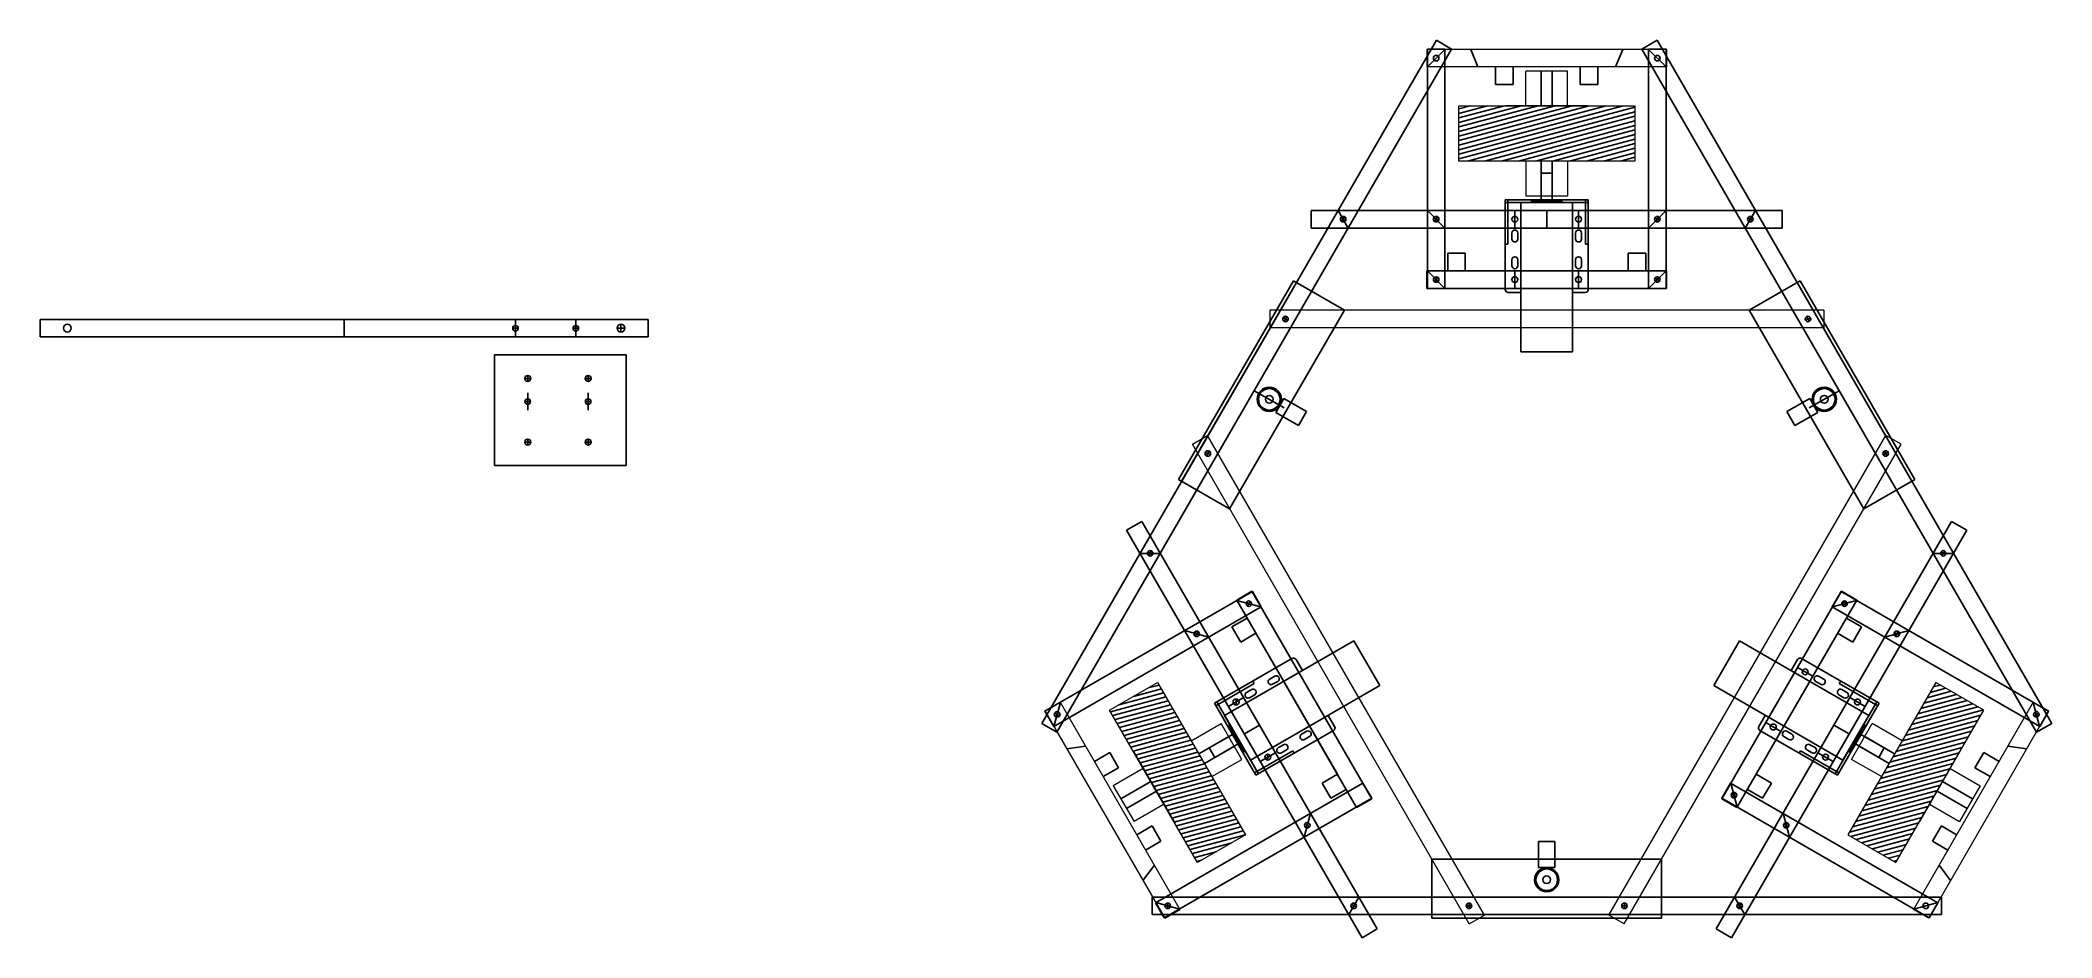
# Model space of a CAD drawing. Header units: millimetres. Extents: x -15418 to 43885, y -27590 to 23052.
# Drawn here: x 18546 to 19999, y 7101 to 7750 of the extents above; entities that cross this region are included whole.
import ezdxf

# ---------------------------------------------------------------- set-up
doc = ezdxf.new("R2010")
doc.units = ezdxf.units.MM
doc.header["$LTSCALE"] = 0.5
doc.layers.get('0').update_dxf_attribs({"lineweight": 5})
doc.layers.get('Defpoints').update_dxf_attribs({"color": 4})
for name, color, linetype in [('Layer1', 1, 'Continuous'), ('Layer2', 2, 'Continuous'), ('Layer3', 9, 'Continuous'), ('Layer4', 6, 'Continuous')]:
    doc.layers.add(name, color=color, linetype=linetype)
doc.layers.add('Layer5', color=51, linetype='Continuous', lineweight=5)
doc.layers.add('Layer9', color=3, linetype='Continuous', lineweight=5)
pattern_1 = [(195, (19262.143, 7384.0883), (0.82175, -3.066814), [])]

msp = doc.modelspace()

# ---------------------------------------------------------------- hatches: boundary and pattern name
at = {"layer": 'Defpoints', "transparency": 33554661}
h = msp.add_hatch(dxfattribs=at)
h.set_pattern_fill('ANSI31', color=256, angle=510)
h.set_pattern_definition(pattern_1)
h.paths.add_polyline_path([(19697.3783, 7662.2952), (19697.3783, 7702.2952), (19570.3783, 7702.2952), (19570.3783, 7662.2952)])
h = msp.add_hatch(dxfattribs=at)
h.set_pattern_fill('ANSI31', color=256, angle=510)
h.set_pattern_definition(pattern_1)
h.paths.add_polyline_path([(19352.8861, 7285.5878), (19318.2451, 7265.5878), (19381.7451, 7155.6026), (19416.3861, 7175.6026)])
h = msp.add_hatch(dxfattribs=at)
h.set_pattern_fill('ANSI31', color=256, angle=510)
h.set_pattern_definition(pattern_1)
h.paths.add_polyline_path([(19851.3704, 7175.6026), (19886.0114, 7155.6026), (19949.5114, 7265.5878), (19914.8704, 7285.5878)])

# ---------------------------------------------------------------- linework, layer by layer
at = {"transparency": 33554661}
for p, q in [((19648.8783, 7727.2952), (19618.8783, 7727.2952)), ((19618.8783, 7702.2952), (19618.8783, 7727.2952)), ((19648.8783, 7702.2952), (19648.8783, 7727.2952)), ((19570.3783, 7702.2952), (19697.3783, 7702.2952)), ((19570.3783, 7662.2952), (19570.3783, 7702.2952)), ((19570.3783, 7702.2952), (19697.3783, 7702.2952)), ((19604.3783, 7702.2952), (19663.3783, 7702.2952)), ((19663.3783, 7702.2952), (19604.3783, 7702.2952)), ((19697.3783, 7702.2952), (19697.3783, 7662.2952)), ((19697.3783, 7662.2952), (19570.3783, 7662.2952)), ((19618.8783, 7662.2952), (19618.8783, 7637.2952)), ((19648.8783, 7662.2952), (19648.8783, 7637.2952)), ((19618.8783, 7637.2952), (19648.8783, 7637.2952)), ((19318.2451, 7265.5878), (19352.8861, 7285.5878)), ((19352.8861, 7285.5878), (19416.3861, 7175.6026)), ((19914.8704, 7285.5878), (19851.3704, 7175.6026)), ((19949.5114, 7265.5878), (19914.8704, 7285.5878)), ((19381.7451, 7155.6026), (19318.2451, 7265.5878)), ((19381.7451, 7155.6026), (19318.2451, 7265.5878)), ((19886.0114, 7155.6026), (19949.5114, 7265.5878)), ((19886.0114, 7155.6026), (19949.5114, 7265.5878)), ((19377.1361, 7243.5856), (19398.7868, 7256.0856)), ((19413.7868, 7230.1048), (19398.7868, 7256.0856)), ((19853.9697, 7230.1048), (19868.9697, 7256.0856)), ((19890.6204, 7243.5856), (19868.9697, 7256.0856)), ((19364.7451, 7185.0475), (19335.2451, 7236.143)), ((19335.2451, 7236.143), (19364.7451, 7185.0475)), ((19903.0114, 7185.0475), (19932.5114, 7236.143)), ((19932.5114, 7236.143), (19903.0114, 7185.0475)), ((19342.4951, 7223.5856), (19320.8445, 7211.0856)), ((19392.1361, 7217.6048), (19413.7868, 7230.1048)), ((19875.6204, 7217.6048), (19853.9697, 7230.1048)), ((19925.2614, 7223.5856), (19946.912, 7211.0856)), ((19320.8445, 7211.0856), (19335.8445, 7185.1048)), ((19946.912, 7211.0856), (19931.912, 7185.1048)), ((19357.4951, 7197.6048), (19335.8445, 7185.1048)), ((19910.2614, 7197.6048), (19931.912, 7185.1048)), ((19416.3861, 7175.6026), (19381.7451, 7155.6026)), ((19851.3704, 7175.6026), (19886.0114, 7155.6026))]:
    msp.add_line(p, q, dxfattribs=at)
at = {"layer": 'Defpoints', "transparency": 33554661}
for p, q in [((19269.1779, 7255.9699), (19554.1759, 7749.601)), ((19280.1764, 7249.6199), (19565.1745, 7743.251)), ((19987.5801, 7249.6199), (19702.582, 7743.251)), ((19998.5786, 7255.9699), (19713.5806, 7749.601)), ((19603.8783, 7634.2952), (19603.8783, 7569.5852)), ((19603.8783, 7634.2952), (19663.8783, 7634.2952)), ((19603.8783, 7634.2952), (19605.8783, 7634.2952)), ((19603.8783, 7632.2952), (19663.8783, 7632.2952)), ((19605.8783, 7634.2952), (19605.8783, 7602.2952)), ((19622.8783, 7632.2952), (19622.8783, 7634.2952)), ((19644.8783, 7632.2952), (19644.8783, 7634.2952)), ((19663.8783, 7634.2952), (19661.8783, 7634.2952)), ((19661.8783, 7634.2952), (19661.8783, 7602.2952)), ((19663.8783, 7569.5852), (19663.8783, 7634.2952)), ((19605.8783, 7602.2952), (19603.8783, 7602.2952)), ((19608.7283, 7610.2952), (19608.7283, 7605.9952)), ((19613.0283, 7610.2952), (19613.0283, 7605.9952)), ((19654.7283, 7610.2952), (19654.7283, 7605.9952)), ((19659.0283, 7610.2952), (19659.0283, 7605.9952)), ((19661.8783, 7602.2952), (19663.8783, 7602.2952)), ((19608.7283, 7590.9952), (19608.7283, 7586.6952)), ((19613.0283, 7590.9952), (19613.0283, 7586.6952)), ((19654.7283, 7590.9952), (19654.7283, 7586.6952)), ((19659.0283, 7590.9952), (19659.0283, 7586.6952)), ((19606.0283, 7567.4352), (19615.2283, 7567.4352)), ((19652.5283, 7567.4352), (19661.7283, 7567.4352)), ((19449.9254, 7302.931), (19393.8849, 7270.576)), ((19457.4623, 7294.1766), (19452.8623, 7302.144)), ((19810.2942, 7294.1766), (19814.8942, 7302.144)), ((19817.8311, 7302.931), (19873.8717, 7270.576)), ((19394.8849, 7268.8439), (19422.5977, 7284.8439)), ((19417.0945, 7278.3758), (19420.8184, 7280.5258)), ((19422.5977, 7284.8439), (19421.5977, 7286.576)), ((19433.8088, 7288.0258), (19437.5327, 7290.1758)), ((19435.9588, 7284.3019), (19439.6827, 7286.4519)), ((19831.7978, 7284.3019), (19828.0738, 7286.4519)), ((19833.9478, 7288.0258), (19830.2238, 7290.1758)), ((19845.1588, 7284.8439), (19846.1588, 7286.576)), ((19872.8717, 7268.8439), (19845.1588, 7284.8439)), ((19850.662, 7278.3758), (19846.9381, 7280.5258)), ((19423.8849, 7218.6145), (19393.8849, 7270.576)), ((19393.8849, 7270.576), (19394.8849, 7268.8439)), ((19425.6169, 7219.6145), (19395.6169, 7271.576)), ((19419.2445, 7274.6519), (19422.9684, 7276.8019)), ((19842.1396, 7219.6145), (19872.1396, 7271.576)), ((19843.8717, 7218.6145), (19873.8717, 7270.576)), ((19848.512, 7274.6519), (19844.7881, 7276.8019)), ((19873.8717, 7270.576), (19872.8717, 7268.8439)), ((19405.1169, 7255.1215), (19403.3849, 7254.1215)), ((19423.8849, 7218.6145), (19479.9254, 7250.9695)), ((19456.8088, 7248.1886), (19460.5327, 7250.3386)), ((19480.7123, 7253.9064), (19476.1123, 7261.8739)), ((19787.0442, 7253.9064), (19791.6442, 7261.8739)), ((19843.8717, 7218.6145), (19787.8311, 7250.9695)), ((19810.9478, 7248.1886), (19807.2238, 7250.3386)), ((19862.6396, 7255.1215), (19864.3717, 7254.1215)), ((19416.1169, 7236.069), (19414.3849, 7235.069)), ((19422.8849, 7220.3465), (19450.5977, 7236.3465)), ((19440.0945, 7238.5386), (19443.8184, 7240.6886)), ((19442.2445, 7234.8147), (19445.9684, 7236.9647)), ((19450.5977, 7236.3465), (19451.5977, 7234.6145)), ((19458.9588, 7244.4647), (19462.6827, 7246.6147)), ((19808.7978, 7244.4647), (19805.0738, 7246.6147)), ((19817.1588, 7236.3465), (19816.1588, 7234.6145)), ((19844.8717, 7220.3465), (19817.1588, 7236.3465)), ((19825.512, 7234.8147), (19821.7881, 7236.9647)), ((19827.662, 7238.5386), (19823.9381, 7240.6886)), ((19851.6396, 7236.069), (19853.3717, 7235.069)), ((19423.8849, 7218.6145), (19422.8849, 7220.3465)), ((19843.8717, 7218.6145), (19844.8717, 7220.3465)), ((19348.8822, 7130.6181), (19918.8783, 7130.6181)), ((19348.8822, 7117.9181), (19918.8783, 7117.9181))]:
    msp.add_line(p, q, dxfattribs=at)
for centre in [(19610.8783, 7620.2952), (19656.8783, 7620.2952), (19610.8783, 7576.6952), (19656.8783, 7576.6952), (19820.4886, 7293.3138), (19409.5092, 7271.5138), (19858.2473, 7271.5138), (19797.4886, 7253.4766), (19432.5092, 7231.6766), (19835.2473, 7231.6766)]:
    msp.add_circle(centre, 2.15, dxfattribs=at)
for centre, start, end in [((19610.8783, 7610.2952), 360, 180), ((19656.8783, 7610.2952), 360, 180), ((19610.8783, 7605.9952), 180, 360), ((19656.8783, 7605.9952), 180, 360), ((19610.8783, 7590.9952), 360, 180), ((19610.8783, 7586.6952), 180, 360), ((19656.8783, 7590.9952), 360, 180), ((19656.8783, 7586.6952), 180, 360), ((19606.0283, 7569.5852), 180, 270), ((19661.7283, 7569.5852), 270, 360), ((19451.0004, 7301.069), 30, 120), ((19816.7561, 7301.069), 60, 150), ((19418.1695, 7276.5138), 120, 300), ((19421.8934, 7278.6638), 300, 120), ((19434.8838, 7286.1638), 120, 300), ((19438.6077, 7288.3138), 300, 120), ((19829.1488, 7288.3138), 60, 240), ((19832.8728, 7286.1638), 240, 60), ((19845.8631, 7278.6638), 60, 240), ((19849.587, 7276.5138), 240, 60), ((19461.6077, 7248.4766), 300, 120), ((19478.8504, 7252.8314), 300, 30), ((19788.9061, 7252.8314), 150, 240), ((19806.1488, 7248.4766), 60, 240), ((19441.1695, 7236.6766), 120, 300), ((19444.8934, 7238.8266), 300, 120), ((19457.8838, 7246.3266), 120, 300), ((19809.8728, 7246.3266), 240, 60), ((19822.8631, 7238.8266), 60, 240), ((19826.587, 7236.6766), 240, 60)]:
    msp.add_arc(centre, 2.15, start, end, dxfattribs=at)
at = {"layer": 'Layer1', "transparency": 33554661}
for p, q in [((19547.6783, 7570.1702), (19547.6783, 7743.1702)), ((19547.6783, 7743.1702), (19560.3783, 7743.1702)), ((19560.3783, 7742.9952), (19547.6783, 7730.2952)), ((19560.3783, 7742.9952), (19547.6783, 7730.2952)), ((19565.1745, 7743.251), (19554.1759, 7749.601)), ((19560.3783, 7570.1702), (19560.3783, 7743.1702)), ((19578.9756, 7742.9952), (19584.2361, 7730.2952)), ((19688.7809, 7742.9952), (19683.5204, 7730.2952)), ((19702.582, 7743.251), (19713.5806, 7749.601)), ((19707.3783, 7743.1702), (19707.3783, 7570.1702)), ((19720.0783, 7743.1702), (19707.3783, 7743.1702)), ((19707.3783, 7742.9952), (19720.0783, 7730.2952)), ((19707.3783, 7742.9952), (19720.0783, 7730.2952)), ((19707.3783, 7742.9952), (19720.0783, 7730.2952)), ((19720.0783, 7743.1702), (19720.0783, 7570.1702)), ((19596.9361, 7730.2952), (19596.9361, 7717.5952)), ((19609.6361, 7717.5952), (19609.6361, 7730.2952)), ((19658.1204, 7717.5952), (19658.1204, 7730.2952)), ((19670.8204, 7730.2952), (19670.8204, 7717.5952)), ((19596.9361, 7717.5952), (19609.6361, 7717.5952)), ((19670.8204, 7717.5952), (19658.1204, 7717.5952)), ((19637.8783, 7653.5952), (19629.8783, 7653.5952)), ((19629.8783, 7653.5952), (19629.8783, 7633.5952)), ((19637.8783, 7633.5952), (19637.8783, 7653.5952)), ((19803.8783, 7626.6452), (19463.8783, 7626.6452)), ((19463.8783, 7626.6452), (19463.8783, 7613.9452)), ((19483.1874, 7626.6452), (19490.5197, 7613.9452)), ((19560.3783, 7613.9452), (19547.6783, 7626.6452)), ((19610.8783, 7613.9452), (19610.8783, 7626.6452)), ((19652.5283, 7632.2952), (19615.2283, 7632.2952)), ((19615.2283, 7632.2952), (19615.2283, 7524.4952)), ((19622.8783, 7632.2952), (19622.8783, 7633.5952)), ((19644.8783, 7633.5952), (19622.8783, 7633.5952)), ((19629.8783, 7632.2952), (19629.8783, 7633.5952)), ((19633.8783, 7632.2952), (19633.8783, 7633.5952)), ((19633.8783, 7626.6452), (19633.8783, 7613.9452)), ((19637.8783, 7632.2952), (19637.8783, 7633.5952)), ((19644.8783, 7632.2952), (19644.8783, 7633.5952)), ((19652.5283, 7632.2952), (19652.5283, 7524.4952)), ((19656.8783, 7613.9452), (19656.8783, 7626.6452)), ((19720.0783, 7626.6452), (19707.3783, 7613.9452)), ((19777.2368, 7613.9452), (19784.5691, 7626.6452)), ((19803.8783, 7613.9452), (19803.8783, 7626.6452)), ((19803.8783, 7613.9452), (19463.8783, 7613.9452)), ((19488.5856, 7619.2952), (19485.1215, 7621.2952)), ((19485.8535, 7618.5632), (19487.8535, 7622.0273)), ((19555.7603, 7619.2952), (19552.2962, 7621.2952)), ((19553.0283, 7618.5632), (19555.0283, 7622.0273)), ((19715.4603, 7619.2952), (19711.9962, 7621.2952)), ((19712.7283, 7618.5632), (19714.7283, 7622.0273)), ((19782.635, 7619.2952), (19779.1709, 7621.2952)), ((19779.903, 7618.5632), (19781.903, 7622.0273)), ((19720.3783, 7583.0452), (19547.3783, 7583.0452)), ((19547.3783, 7583.0452), (19547.3783, 7570.3452)), ((19547.6783, 7583.0452), (19560.3783, 7570.3452)), ((19610.8783, 7570.3452), (19610.8783, 7583.0452)), ((19656.8783, 7570.3452), (19656.8783, 7583.0452)), ((19720.0783, 7583.0452), (19707.3783, 7570.3452)), ((19720.3783, 7583.0452), (19720.3783, 7570.3452)), ((19720.3783, 7570.3452), (19547.3783, 7570.3452)), ((19547.6783, 7570.1702), (19560.3783, 7570.1702)), ((19555.7603, 7575.6952), (19552.2962, 7577.6952)), ((19553.0283, 7574.9632), (19555.0283, 7578.4273)), ((19720.0783, 7570.1702), (19707.3783, 7570.1702)), ((19715.4603, 7575.6952), (19711.9962, 7577.6952)), ((19712.7283, 7574.9632), (19714.7283, 7578.4273)), ((18984.9797, 7547.9437), (18545.9858, 7547.9437)), ((18545.9858, 7547.9437), (18545.9858, 7535.2437)), ((18545.9858, 7547.9437), (18545.9858, 7535.2437)), ((18765.4827, 7547.9437), (18765.4827, 7535.2437)), ((18887.1797, 7541.5312), (18891.1797, 7541.5312)), ((18889.1797, 7547.8187), (18889.1797, 7535.2437)), ((18930.7797, 7541.5312), (18934.7797, 7541.5312)), ((18932.7797, 7547.8187), (18932.7797, 7535.2437)), ((18962.5582, 7541.5937), (18968.1582, 7541.5937)), ((18965.3582, 7544.3937), (18965.3582, 7538.7937)), ((18984.9797, 7547.9437), (18984.9797, 7535.2437)), ((18984.9797, 7547.9437), (18984.9797, 7535.2437)), ((19446.9638, 7547.2042), (19443.4997, 7549.2042)), ((19446.2318, 7549.9363), (19444.2318, 7546.4722)), ((19820.7927, 7547.2042), (19824.2568, 7549.2042)), ((19821.5247, 7549.9363), (19823.5247, 7546.4722)), ((18984.9797, 7535.2437), (18545.9858, 7535.2437)), ((19652.5283, 7524.4952), (19615.2283, 7524.4952)), ((18969.0337, 7522.2837), (18874.0337, 7522.2837)), ((18874.0337, 7442.2837), (18874.0337, 7522.2837)), ((18969.0337, 7442.2837), (18969.0337, 7522.2837)), ((18895.8837, 7505.2837), (18899.8837, 7505.2837)), ((18898.0337, 7503.1337), (18898.0337, 7507.4337)), ((18939.4837, 7505.2837), (18943.4837, 7505.2837)), ((18941.6337, 7507.4337), (18941.6337, 7503.4337)), ((19444.3251, 7483.9338), (19422.6745, 7496.4338)), ((19444.3251, 7483.9338), (19422.6745, 7496.4338)), ((19823.4314, 7483.9338), (19845.082, 7496.4338)), ((18896.0337, 7488.5712), (18900.0337, 7488.5712)), ((18898.0337, 7494.8587), (18898.0337, 7482.2837)), ((18939.6337, 7488.5712), (18943.6337, 7488.5712)), ((18941.6337, 7494.8587), (18941.6337, 7482.2837)), ((18895.8837, 7459.2837), (18899.8837, 7459.2837)), ((18898.0337, 7461.4337), (18898.0337, 7457.4337)), ((18939.4837, 7459.2837), (18943.4837, 7459.2837)), ((18941.6337, 7461.4337), (18941.6337, 7457.4337)), ((19390.8507, 7450.0135), (19387.3866, 7452.0135)), ((19390.1187, 7452.7455), (19388.1187, 7449.2814)), ((19876.9058, 7450.0135), (19880.3699, 7452.0135)), ((19877.6378, 7452.7455), (19879.6378, 7449.2814)), ((18874.0337, 7442.2837), (18969.0337, 7442.2837)), ((19341.5085, 7401.9945), (19330.5099, 7395.6445)), ((19330.5099, 7395.6445), (19500.5099, 7101.1959)), ((19341.5085, 7401.9945), (19511.5085, 7107.5459)), ((19926.248, 7401.9945), (19756.248, 7107.5459)), ((19937.2466, 7395.6445), (19767.2466, 7101.1959)), ((19926.248, 7401.9945), (19937.2466, 7395.6445)), ((19349.2289, 7377.9224), (19345.7648, 7379.9224)), ((19346.4969, 7377.1903), (19348.4969, 7380.6544)), ((19921.9917, 7377.9224), (19918.5276, 7379.9224)), ((19919.2596, 7377.1903), (19921.2596, 7380.6544)), ((19340.1645, 7378.9224), (19354.8292, 7378.9224)), ((19912.9273, 7378.9224), (19927.592, 7378.9224)), ((19271.4963, 7264.8091), (19421.3187, 7351.3091)), ((19410.0187, 7345.1314), (19421.0172, 7351.4814)), ((19421.0172, 7351.4814), (19507.5172, 7201.659)), ((19421.3187, 7351.3091), (19427.6687, 7340.3106)), ((19846.7393, 7351.4814), (19760.2393, 7201.659)), ((19846.4378, 7351.3091), (19840.0878, 7340.3106)), ((19996.2602, 7264.8091), (19846.4378, 7351.3091)), ((19857.7379, 7345.1314), (19846.7393, 7351.4814)), ((19277.8463, 7253.8106), (19427.6687, 7340.3106)), ((19410.0187, 7345.1314), (19496.5187, 7195.309)), ((19410.1687, 7344.8716), (19427.5172, 7340.2231)), ((19420.575, 7341.5474), (19417.1109, 7343.5474)), ((19417.8429, 7340.8153), (19419.8429, 7344.2794)), ((19857.7379, 7345.1314), (19771.2379, 7195.309)), ((19989.9102, 7253.8106), (19840.0878, 7340.3106)), ((19857.5879, 7344.8716), (19840.2393, 7340.2231)), ((19850.6456, 7341.5474), (19847.1815, 7343.5474)), ((19847.9136, 7340.8153), (19849.9136, 7344.2794)), ((19372.4099, 7323.0716), (19389.7585, 7318.4231)), ((19382.8163, 7319.7474), (19379.3522, 7321.7474)), ((19380.0842, 7319.0153), (19382.0842, 7322.4794)), ((19895.3466, 7323.0716), (19877.998, 7318.4231)), ((19888.4043, 7319.7474), (19884.9402, 7321.7474)), ((19885.6723, 7319.0153), (19887.6723, 7322.4794)), ((19401.2919, 7261.7466), (19494.6494, 7315.6466)), ((19494.6494, 7315.6466), (19513.2994, 7283.3439)), ((19773.1071, 7315.6466), (19754.4571, 7283.3439)), ((19866.4646, 7261.7466), (19773.1071, 7315.6466)), ((19814.9893, 7296.4888), (19825.9879, 7290.1388)), ((19419.9419, 7229.4439), (19513.2994, 7283.3439)), ((19847.8146, 7229.4439), (19754.4571, 7283.3439)), ((19271.4963, 7264.8091), (19277.8463, 7253.8106)), ((19277.9979, 7253.8981), (19282.6464, 7271.2466)), ((19277.9979, 7253.8981), (19282.6464, 7271.2466)), ((19282.0542, 7261.5724), (19278.5901, 7263.5724)), ((19279.3222, 7260.8403), (19281.3222, 7264.3044)), ((19415.0085, 7274.6888), (19404.0099, 7268.3388)), ((19409.5092, 7273.6638), (19409.5092, 7269.3638)), ((19852.748, 7274.6888), (19863.7466, 7268.3388)), ((19989.7586, 7253.8981), (19985.1101, 7271.2466)), ((19989.7586, 7253.8981), (19985.1101, 7271.2466)), ((19989.7586, 7253.8981), (19985.1101, 7271.2466)), ((19985.7023, 7261.5724), (19989.1664, 7263.5724)), ((19988.4344, 7260.8403), (19986.4344, 7264.3044)), ((19996.2602, 7264.8091), (19989.9102, 7253.8106)), ((19280.1764, 7249.6199), (19269.1779, 7255.9699)), ((19401.2919, 7261.7466), (19419.9419, 7229.4439)), ((19405.1169, 7255.1215), (19403.9911, 7254.4715)), ((19403.9911, 7254.4715), (19414.9911, 7235.419)), ((19408.6169, 7249.0593), (19407.4911, 7248.4093)), ((19415.5099, 7248.4202), (19426.5085, 7254.7702)), ((19791.9893, 7256.6516), (19802.9879, 7250.3016)), ((19852.2466, 7248.4202), (19841.248, 7254.7702)), ((19866.4646, 7261.7466), (19847.8146, 7229.4439)), ((19863.7654, 7254.4715), (19852.7654, 7235.419)), ((19859.1396, 7249.0593), (19860.2654, 7248.4093)), ((19862.6396, 7255.1215), (19863.7654, 7254.4715)), ((19987.5801, 7249.6199), (19998.5786, 7255.9699)), ((19287.2966, 7237.7923), (19300.9253, 7239.5866)), ((19307.2753, 7228.5881), (19318.2739, 7234.9381)), ((19318.2739, 7234.9381), (19324.6239, 7223.9395)), ((19407.4911, 7248.4093), (19390.1706, 7238.4093)), ((19390.1706, 7238.4093), (19394.1706, 7231.4811)), ((19394.1706, 7231.4811), (19411.4911, 7241.4811)), ((19410.6169, 7245.5952), (19409.4911, 7244.9452)), ((19412.6169, 7242.1311), (19411.4911, 7241.4811)), ((19416.1169, 7236.069), (19414.9911, 7235.419)), ((19438.0085, 7234.8516), (19427.0099, 7228.5016)), ((19829.748, 7234.8516), (19840.7466, 7228.5016)), ((19851.6396, 7236.069), (19852.7654, 7235.419)), ((19855.1396, 7242.1311), (19856.2654, 7241.4811)), ((19873.5859, 7231.4811), (19856.2654, 7241.4811)), ((19857.1396, 7245.5952), (19858.2654, 7244.9452)), ((19860.2654, 7248.4093), (19877.5859, 7238.4093)), ((19877.5859, 7238.4093), (19873.5859, 7231.4811)), ((19949.4826, 7234.9381), (19943.1326, 7223.9395)), ((19960.4812, 7228.5881), (19949.4826, 7234.9381)), ((19980.4599, 7237.7923), (19966.8312, 7239.5866)), ((19324.6239, 7223.9395), (19313.6253, 7217.5895)), ((19432.5092, 7233.8266), (19432.5092, 7229.5266)), ((19943.1326, 7223.9395), (19954.1312, 7217.5895)), ((19501.1687, 7213.0049), (19351.3463, 7126.5049)), ((19507.5187, 7202.0063), (19501.1687, 7213.0049)), ((19760.2378, 7202.0063), (19766.5878, 7213.0049)), ((19766.5878, 7213.0049), (19916.4102, 7126.5049)), ((19771.3879, 7195.5688), (19766.7393, 7212.9174)), ((19770.7956, 7203.2431), (19767.3315, 7205.2431)), ((19768.0636, 7202.5111), (19770.0636, 7205.9752)), ((19507.5187, 7202.0063), (19357.6963, 7115.5063)), ((19463.2585, 7191.1174), (19458.6099, 7173.7688)), ((19496.5187, 7195.309), (19507.5172, 7201.659)), ((19760.2378, 7202.0063), (19910.0602, 7115.5063)), ((19771.2379, 7195.309), (19760.2393, 7201.659)), ((19804.498, 7191.1174), (19809.1466, 7173.7688)), ((19348.866, 7181.9509), (19337.8675, 7175.6009)), ((19355.216, 7170.9524), (19348.866, 7181.9509)), ((19462.6663, 7181.4431), (19459.2022, 7183.4431)), ((19459.9342, 7180.7111), (19461.9342, 7184.1752)), ((19808.5543, 7181.4431), (19805.0902, 7183.4431)), ((19805.8223, 7180.7111), (19807.8223, 7184.1752)), ((19912.5405, 7170.9524), (19918.8905, 7181.9509)), ((19918.8905, 7181.9509), (19929.889, 7175.6009)), ((19344.2175, 7164.6024), (19355.216, 7170.9524)), ((19923.539, 7164.6024), (19912.5405, 7170.9524)), ((19342.1992, 7142.6981), (19350.5675, 7153.6039)), ((19925.5573, 7142.6981), (19917.189, 7153.6039)), ((19348.8822, 7130.6181), (19348.8822, 7117.9181)), ((19357.6963, 7115.5063), (19351.3463, 7126.5049)), ((19351.4979, 7126.5924), (19368.8464, 7121.9438)), ((19358.1722, 7124.2681), (19362.1722, 7124.2681)), ((19360.1722, 7126.2681), (19360.1722, 7122.2681)), ((19490.8554, 7117.9181), (19498.1877, 7130.6181)), ((19496.2536, 7123.2681), (19492.7895, 7125.2681)), ((19493.5216, 7122.5361), (19495.5216, 7126.0002)), ((19575.7651, 7124.2681), (19579.7651, 7124.2681)), ((19577.7651, 7126.2681), (19577.7651, 7122.2681)), ((19687.9913, 7124.2681), (19691.9913, 7124.2681)), ((19689.9913, 7126.2681), (19689.9913, 7122.2681)), ((19769.5688, 7130.6181), (19776.9011, 7117.9181)), ((19774.967, 7123.2681), (19771.5029, 7125.2681)), ((19772.2349, 7122.5361), (19774.2349, 7126.0002)), ((19916.2586, 7126.5924), (19898.9101, 7121.9438)), ((19910.0602, 7115.5063), (19916.4102, 7126.5049)), ((19918.8783, 7130.6181), (19918.8783, 7117.9181)), ((19500.5099, 7101.1959), (19511.5085, 7107.5459)), ((19767.2466, 7101.1959), (19756.248, 7107.5459))]:
    msp.add_line(p, q, dxfattribs=at)
for centre, radius in [((19554.0283, 7736.6452), 2), ((19713.7283, 7736.6452), 2), ((19486.8535, 7620.2952), 2), ((19554.0283, 7620.2952), 2), ((19713.7283, 7620.2952), 2), ((19780.903, 7620.2952), 2), ((19554.0283, 7576.6952), 2), ((19713.7283, 7576.6952), 2), ((18565.6073, 7541.5937), 2.8), ((18889.1797, 7541.5312), 2), ((18932.7797, 7541.5312), 2), ((18965.3582, 7541.5937), 2.8), ((19445.2318, 7548.2042), 2), ((19822.5247, 7548.2042), 2), ((18898.0337, 7505.2837), 2.15), ((18941.6337, 7505.2837), 2.15), ((18898.0337, 7488.5712), 2), ((18941.6337, 7488.5712), 2), ((18898.0337, 7459.2837), 2.15), ((18941.6337, 7459.2837), 2.15), ((19389.1187, 7451.0135), 2), ((19878.6378, 7451.0135), 2), ((19347.4969, 7378.9224), 2), ((19920.2596, 7378.9224), 2), ((19418.8429, 7342.5474), 2), ((19848.9136, 7342.5474), 2), ((19381.0842, 7320.7474), 2), ((19886.6723, 7320.7474), 2), ((19280.3222, 7262.5724), 2), ((19987.4344, 7262.5724), 2), ((19769.0636, 7204.2431), 2), ((19460.9342, 7182.4431), 2), ((19806.8223, 7182.4431), 2), ((19360.1722, 7124.2681), 2), ((19494.5216, 7124.2681), 2), ((19577.7651, 7124.2681), 2), ((19689.9913, 7124.2681), 2), ((19773.2349, 7124.2681), 2), ((19907.5844, 7124.2681), 2)]:
    msp.add_circle(centre, radius, dxfattribs=at)
at = {"layer": 'Layer2', "transparency": 33554661}
for p, q in [((19629.8783, 7702.2952), (19629.8783, 7727.2952)), ((19637.8783, 7702.2952), (19637.8783, 7727.2952)), ((19629.8783, 7662.2952), (19629.8783, 7637.2952)), ((19637.8783, 7662.2952), (19637.8783, 7637.2952)), ((19441.0775, 7485.8088), (19438.1525, 7480.7425)), ((19441.0775, 7485.8088), (19438.1525, 7480.7425)), ((19441.0775, 7485.8088), (19438.1525, 7480.7425)), ((19441.0775, 7485.8088), (19444.0025, 7490.875)), ((19441.0775, 7485.8088), (19444.0025, 7490.875)), ((19441.0775, 7485.8088), (19444.0025, 7490.875)), ((19444.0025, 7490.875), (19460.457, 7481.375)), ((19444.0025, 7490.875), (19460.457, 7481.375)), ((19444.0025, 7490.875), (19460.457, 7481.375)), ((19444.0025, 7490.875), (19460.457, 7481.375)), ((19444.0025, 7490.875), (19460.457, 7481.375)), ((19444.0025, 7490.875), (19460.457, 7481.375)), ((19454.607, 7471.2425), (19460.457, 7481.375)), ((19454.607, 7471.2425), (19460.457, 7481.375)), ((19454.607, 7471.2425), (19460.457, 7481.375)), ((19454.607, 7471.2425), (19460.457, 7481.375)), ((19454.607, 7471.2425), (19460.457, 7481.375)), ((19454.607, 7471.2425), (19460.457, 7481.375)), ((19823.754, 7490.875), (19807.2995, 7481.375)), ((19823.754, 7490.875), (19807.2995, 7481.375)), ((19823.754, 7490.875), (19807.2995, 7481.375)), ((19823.754, 7490.875), (19807.2995, 7481.375)), ((19813.1495, 7471.2425), (19807.2995, 7481.375)), ((19813.1495, 7471.2425), (19807.2995, 7481.375)), ((19813.1495, 7471.2425), (19807.2995, 7481.375)), ((19813.1495, 7471.2425), (19807.2995, 7481.375)), ((19826.679, 7485.8088), (19823.754, 7490.875)), ((19826.679, 7485.8088), (19823.754, 7490.875)), ((19826.679, 7485.8088), (19829.604, 7480.7425)), ((19826.679, 7485.8088), (19829.604, 7480.7425)), ((19438.1525, 7480.7425), (19454.607, 7471.2425)), ((19438.1525, 7480.7425), (19454.607, 7471.2425)), ((19438.1525, 7480.7425), (19454.607, 7471.2425)), ((19829.604, 7480.7425), (19813.1495, 7471.2425)), ((19829.604, 7480.7425), (19813.1495, 7471.2425)), ((19382.6361, 7234.0593), (19404.2868, 7246.5593)), ((19386.6361, 7227.1311), (19408.2868, 7239.6311)), ((19881.1204, 7227.1311), (19859.4697, 7239.6311)), ((19885.1204, 7234.0593), (19863.4697, 7246.5593)), ((19347.9951, 7214.0593), (19326.3445, 7201.5593)), ((19351.9951, 7207.1311), (19330.3445, 7194.6311)), ((19915.7614, 7207.1311), (19937.412, 7194.6311)), ((19919.7614, 7214.0593), (19941.412, 7201.5593)), ((19639.7283, 7170.8681), (19628.0283, 7170.8681)), ((19628.0283, 7151.8681), (19628.0283, 7170.8681)), ((19639.7283, 7170.8681), (19628.0283, 7170.8681)), ((19628.0283, 7151.8681), (19628.0283, 7170.8681)), ((19639.7283, 7151.8681), (19639.7283, 7170.8681)), ((19633.8783, 7151.8681), (19628.0283, 7151.8681)), ((19633.8783, 7151.8681), (19639.7283, 7151.8681))]:
    msp.add_line(p, q, dxfattribs=at)
for centre, radius in [((19433.4998, 7490.1838), 8.75), ((19433.4998, 7490.1838), 8.75), ((19433.4998, 7490.1838), 8.75), ((19433.4998, 7490.1838), 7.8), ((19433.4998, 7490.1838), 7.8), ((19433.4998, 7490.1838), 7.8), ((19834.2567, 7490.1838), 8.75), ((19834.2567, 7490.1838), 8.75), ((19834.2567, 7490.1838), 7.8), ((19834.2567, 7490.1838), 7.8), ((19433.4998, 7490.1838), 2.8), ((19433.4998, 7490.1838), 2.8), ((19433.4998, 7490.1838), 2.8), ((19834.2567, 7490.1838), 2.8), ((19834.2567, 7490.1838), 2.8), ((19633.8783, 7143.1181), 8.75), ((19633.8783, 7143.1181), 7.8), ((19633.8783, 7143.1181), 2.8)]:
    msp.add_circle(centre, radius, dxfattribs=at)
at = {"layer": 'Layer3', "transparency": 33554661}
for p, q in [((19562.3783, 7583.0452), (19562.3783, 7595.7452)), ((19562.3783, 7595.7452), (19575.0783, 7595.7452)), ((19575.0783, 7595.7452), (19575.0783, 7583.0452)), ((19705.3783, 7595.7452), (19692.6783, 7595.7452)), ((19692.6783, 7595.7452), (19692.6783, 7583.0452)), ((19705.3783, 7583.0452), (19705.3783, 7595.7452)), ((19417.5187, 7332.141), (19406.5201, 7325.791)), ((19406.5201, 7325.791), (19412.8701, 7314.7925)), ((19412.8701, 7314.7925), (19423.8687, 7321.1425)), ((19854.8864, 7314.7925), (19843.8879, 7321.1425)), ((19850.2379, 7332.141), (19861.2364, 7325.791)), ((19861.2364, 7325.791), (19854.8864, 7314.7925)), ((19471.6701, 7212.9479), (19482.6687, 7219.2979)), ((19478.0201, 7201.9494), (19471.6701, 7212.9479)), ((19489.0187, 7208.2994), (19478.0201, 7201.9494)), ((19778.7379, 7208.2994), (19789.7364, 7201.9494)), ((19796.0864, 7212.9479), (19785.0879, 7219.2979)), ((19789.7364, 7201.9494), (19796.0864, 7212.9479))]:
    msp.add_line(p, q, dxfattribs=at)
at = {"layer": 'Layer4', "transparency": 33554661}
for p, q in [((19450.9437, 7575.7976), (19368.0819, 7432.2768)), ((19453.1088, 7574.5476), (19370.247, 7431.0268)), ((19487.7498, 7554.5476), (19450.9437, 7575.7976)), ((19780.0067, 7554.5476), (19816.8128, 7575.7976)), ((19814.6477, 7574.5476), (19897.5095, 7431.0268)), ((19816.8128, 7575.7976), (19899.6746, 7432.2768)), ((19487.7498, 7554.5476), (19404.888, 7411.0268)), ((19780.0067, 7554.5476), (19862.8685, 7411.0268)), ((19404.888, 7411.0268), (19368.0819, 7432.2768)), ((19862.8685, 7411.0268), (19899.6746, 7432.2768)), ((19551.0126, 7157.9181), (19716.7361, 7157.9181)), ((19551.0126, 7157.9181), (19551.0126, 7115.4181)), ((19716.7361, 7157.9181), (19716.7361, 7115.4181)), ((19551.0126, 7117.9181), (19716.7361, 7117.9181)), ((19551.0126, 7115.4181), (19716.7361, 7115.4181))]:
    msp.add_line(p, q, dxfattribs=at)
at = {"layer": 'Layer5', "transparency": 33554661}
for p, q in [((19720.3783, 7742.9952), (19547.3783, 7742.9952)), ((19547.3783, 7742.9952), (19547.3783, 7730.2952)), ((19720.3783, 7742.9952), (19720.3783, 7730.2952)), ((19720.3783, 7730.2952), (19547.3783, 7730.2952)), ((19692.6783, 7583.0452), (19575.0783, 7583.0452)), ((19423.8687, 7321.1425), (19482.6687, 7219.2979)), ((19843.8879, 7321.1425), (19785.0879, 7219.2979)), ((19271.4979, 7265.1564), (19282.4964, 7271.5064)), ((19271.4979, 7265.1564), (19357.9979, 7115.334)), ((19282.4964, 7271.5064), (19368.9964, 7121.684)), ((19985.2601, 7271.5064), (19898.7601, 7121.684)), ((19996.2586, 7265.1564), (19909.7586, 7115.334)), ((19996.2586, 7265.1564), (19985.2601, 7271.5064)), ((19357.9979, 7115.334), (19368.9964, 7121.684)), ((19909.7586, 7115.334), (19898.7601, 7121.684))]:
    msp.add_line(p, q, dxfattribs=at)
at = {"layer": 'Layer9', "transparency": 33554661}
for p, q in [((19833.8763, 7554.4952), (19433.8802, 7554.4952)), ((19433.8802, 7554.4952), (19433.8802, 7541.7952)), ((19833.8763, 7554.4952), (19833.8763, 7541.7952)), ((19833.8763, 7541.7952), (19433.8802, 7541.7952)), ((19377.9906, 7457.709), (19388.9901, 7464.0573)), ((19577.9346, 7111.271), (19377.9906, 7457.709)), ((19588.9341, 7117.6193), (19388.9901, 7464.0573)), ((19678.8283, 7117.6263), (19878.7183, 7464.0955)), ((19689.8288, 7111.2797), (19889.7188, 7457.7489)), ((19889.7188, 7457.7489), (19878.7183, 7464.0955)), ((19577.9346, 7111.271), (19588.9341, 7117.6193)), ((19689.8288, 7111.2797), (19678.8283, 7117.6263))]:
    msp.add_line(p, q, dxfattribs=at)

doc.saveas('drawing.dxf')
